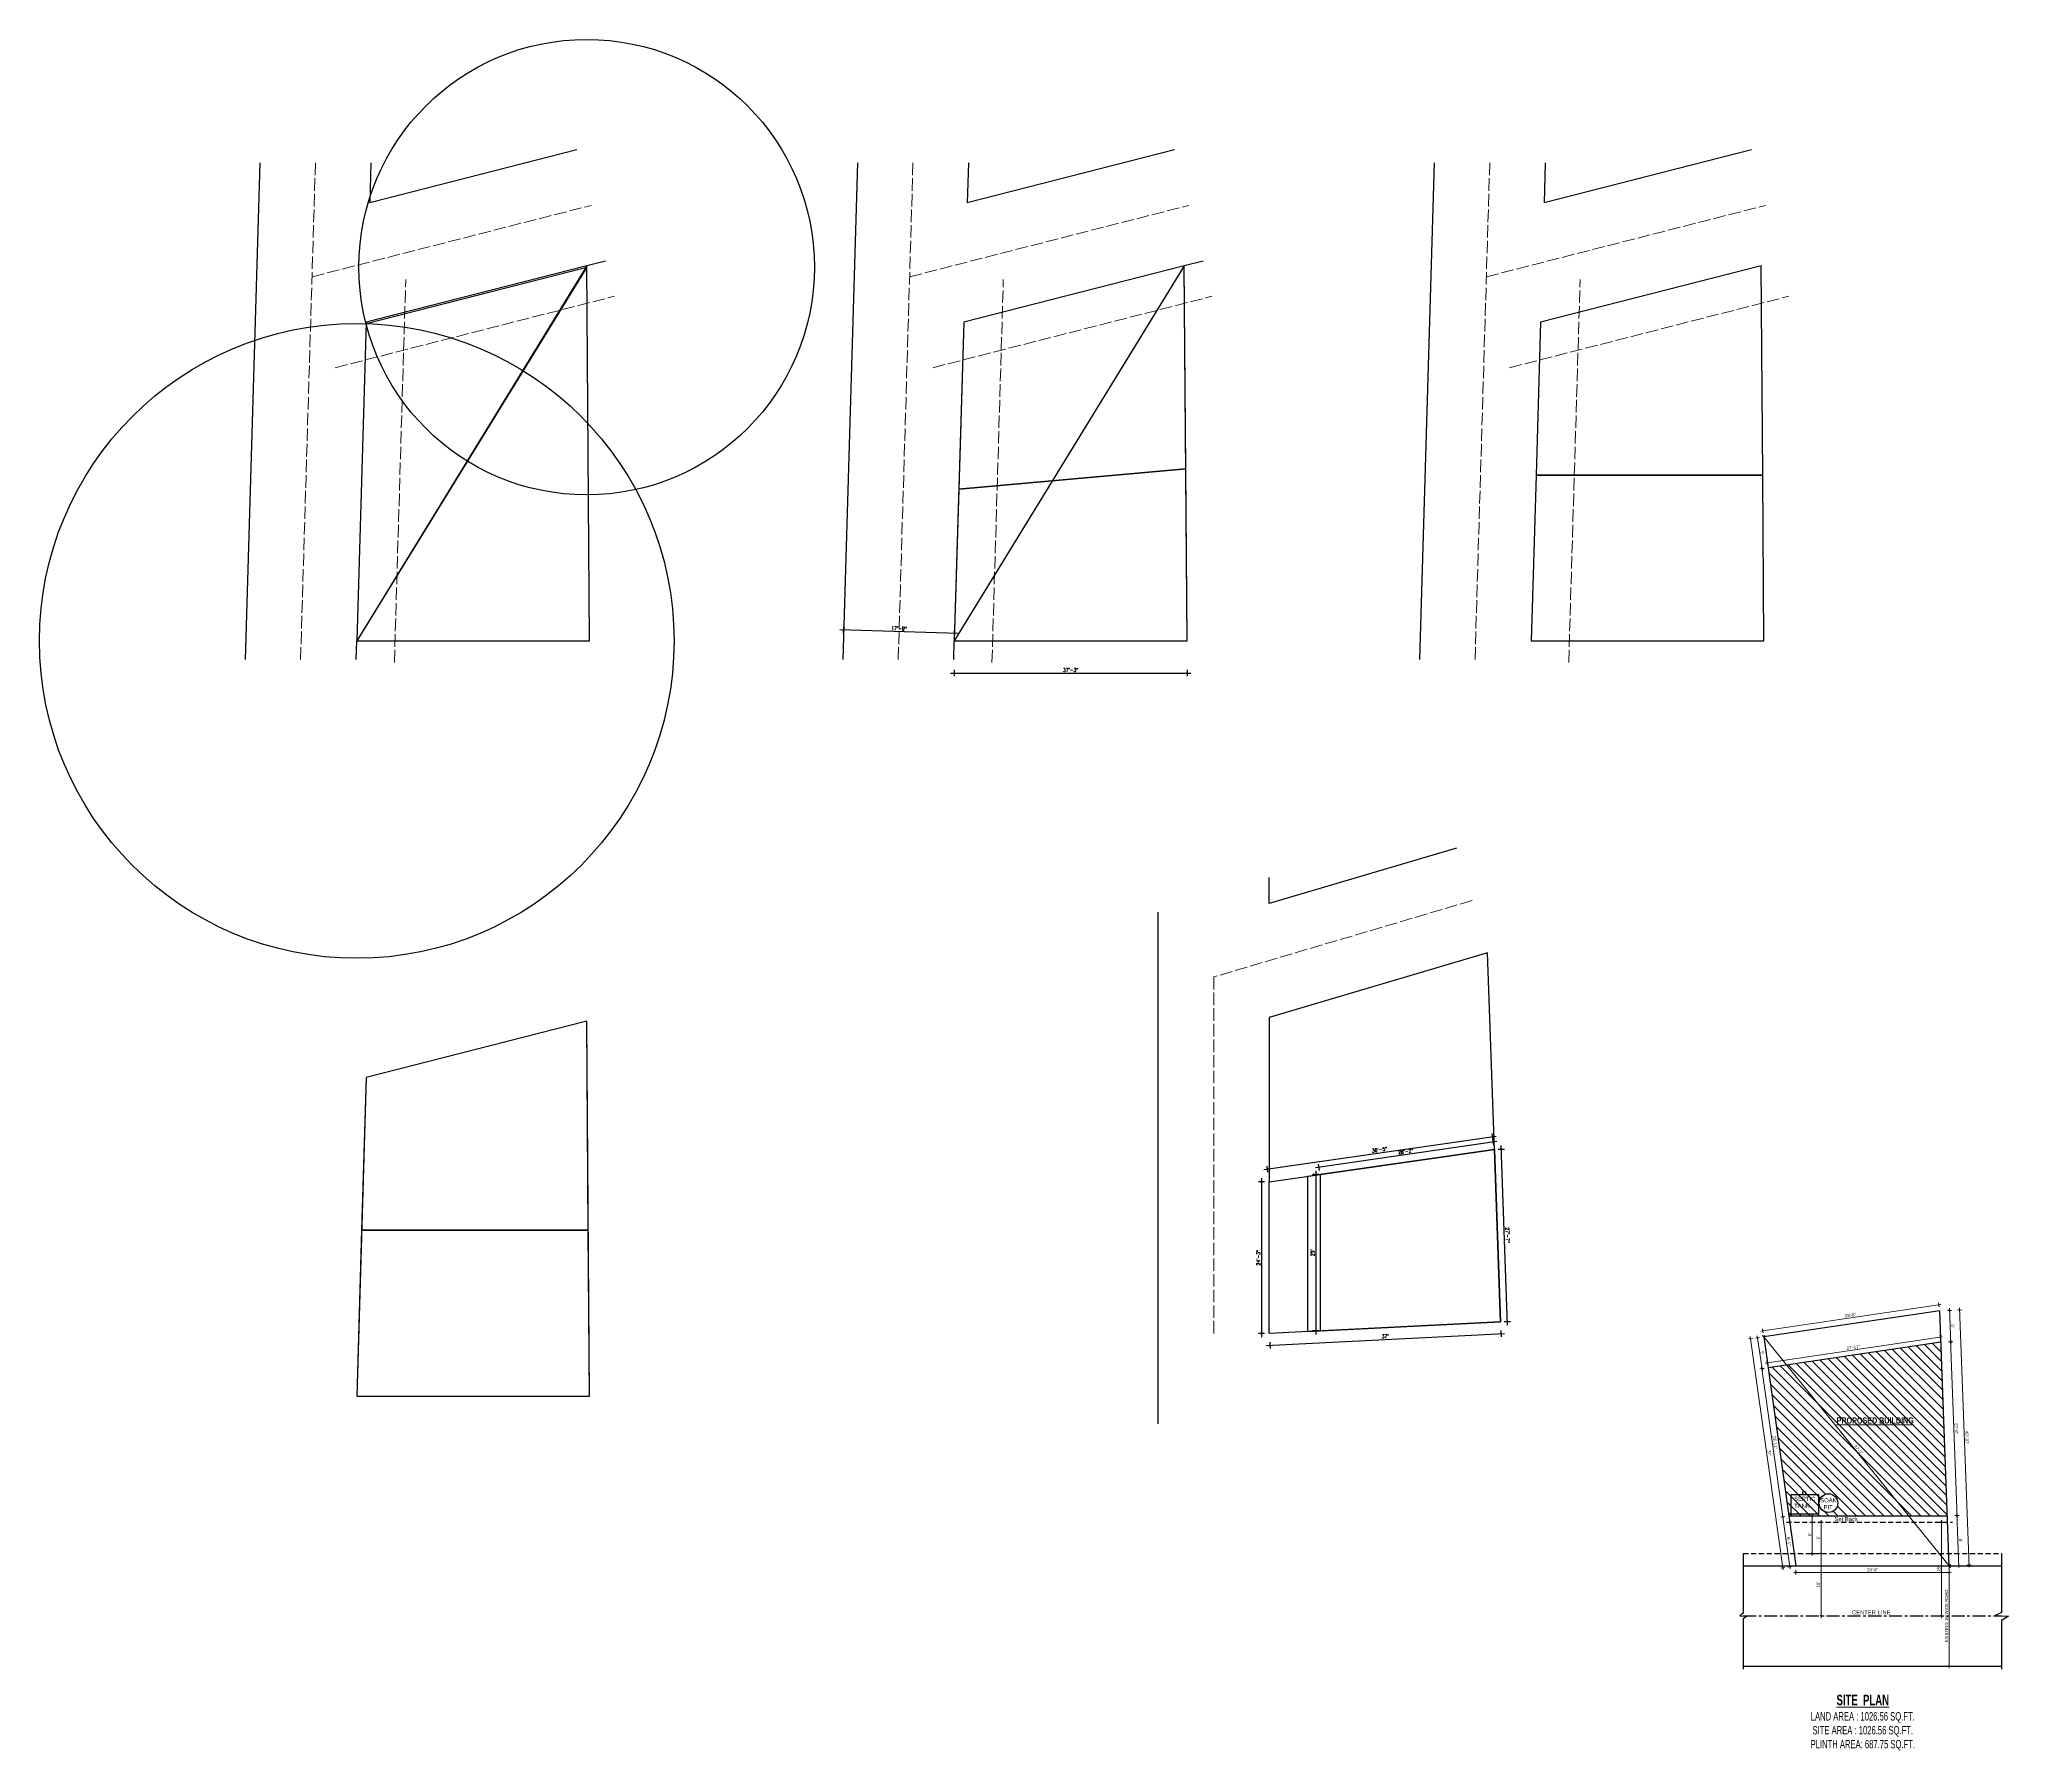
# Model space of a CAD drawing. Header units: inches. Extents: x -9985691 to 3643, y -3270716 to 4788.
# Drawn here: x -4979110 to -4975330, y -3267119 to -3263835 of the extents above; entities that cross this region are included whole.
import ezdxf

# ---------------------------------------------------------------- set-up
doc = ezdxf.new("R2010")
doc.units = ezdxf.units.IN
doc.header["$LTSCALE"] = 2
doc.header["$MEASUREMENT"] = 0
doc.header["$PDMODE"] = 34
for name, pattern in [('ACAD_ISO02W100', [15, 12, -3]), ('CENTER', [2, 1.25, -0.25, 0.25, -0.25]), ('HIDDEN', [0.375, 0.25, -0.125])]:
    doc.linetypes.add(name, pattern=pattern)
doc.layers.get('0').update_dxf_attribs({"linetype": 'CONTINUOUS'})
doc.layers.get('DEFPOINTS').update_dxf_attribs({"color": 141, "linetype": 'CONTINUOUS'})
doc.layers.add('A-Hatch', color=7, linetype='CONTINUOUS')
doc.layers.add('furniture', color=31, linetype='CONTINUOUS')
for name, color, linetype, lineweight in [('DIM 1-100', 4, 'CONTINUOUS', 13), ('HATCH', 60, 'ACAD_ISO02W100', 13), ('Text-100.w', 254, 'CONTINUOUS', 9), ('TEXTLAYER', 7, 'CONTINUOUS', 18), ('Toilet', 7, 'CONTINUOUS', 25), ('window', 4, 'CONTINUOUS', 13)]:
    doc.layers.add(name, color=color, linetype=linetype, lineweight=lineweight)
doc.styles.add('Arial', font='arial.ttf', dxfattribs={"width": 0.8, "height": 12})
doc.styles.add('ROMANS', font='Romans.shx', dxfattribs={"width": 0.8})
doc.styles.get("Standard").update_dxf_attribs({"font": 'ARIALN.TTF'})
doc.dimstyles.new('1 by 96', dxfattribs={"dimtxt": 6, "dimasz": 4, "dimexe": 4, "dimexo": 4, "dimgap": 2, "dimtad": 1, "dimdec": 0, "dimzin": 0, "dimdsep": 46, "dimlunit": 4, "dimtxsty": 'Standard', "dimblk": 'ARCHTICK', "dimcen": 0, "dimdle": 4, "dimadec": 0, "dimazin": 0, "dimtfac": 1, "dimtdec": 0, "dimtix": 1, "dimtofl": 0, "dimtmove": 1, "dimatfit": 3, "dimldrblk": 'ARCHTICK', "dimfxl": 4, "dimfxlon": 1, "dimtolj": 1, "dimtzin": 0, "dimlwd": -1, "dimlwe": -1, "dimarcsym": 0})
doc.dimstyles.new('8 SCALE', dxfattribs={"dimscale": 0, "dimtxt": 7, "dimasz": 6, "dimexe": 6, "dimexo": 2, "dimgap": 2, "dimtad": 1, "dimdec": 0, "dimzin": 0, "dimdsep": 46, "dimlunit": 4, "dimtxsty": 'ROMANS', "dimblk": 'DOTSMALL', "dimcen": 0, "dimdle": 7, "dimclrd": 8, "dimclre": 8, "dimclrt": 3, "dimadec": 0, "dimazin": 0, "dimtfac": 1, "dimtdec": 0, "dimtofl": 0, "dimtmove": 2, "dimatfit": 3, "dimfxl": 6, "dimfxlon": 1, "dimtolj": 1, "dimtzin": 0, "dimarcsym": 0})

# ---------------------------------------------------------------- blocks, each defined once
blk = doc.blocks.new('site')
at = {"ltscale": 0.5}
for p, q in [((-4984350.9, -3260666.1), (-4984710.3, -3260772.5)), ((-4984710.3, -3260772.5), (-4984710.3, -3260722.4)), ((-4984923.3, -3261771.1), (-4984923.3, -3260789))]:
    blk.add_line(p, q, dxfattribs=at)
at = {"layer": 'HATCH', "transparency": 33554661}
for p in [(-4984321.1, -3260766.8), (-4984816.8, -3261597.5)]:
    blk.add_line(p, (-4984816.8, -3260913.5), dxfattribs=at)
at = {"layer": 'window'}
for p, q in [((-4984291.3, -3260867.5), (-4984710.3, -3260991.5)), ((-4984266.8, -3261575), (-4984291.3, -3260867.5)), ((-4984710.3, -3261597.5), (-4984710.3, -3260991.5)), ((-4984710.3, -3261597.5), (-4984266.8, -3261575))]:
    blk.add_line(p, q, dxfattribs=at)
blk = doc.blocks.new('_DOTSMALL')
at = {"color": 0, "linetype": 'ByBlock', "const_width": 0.5}
blk.add_lwpolyline([(-0.0625, 0, 1), (0.0625, 0, 1)], format="xyb", close=True, dxfattribs=at)
blk = doc.blocks.new('*D614')
at = {"color": 8, "lineweight": -2, "ltscale": 0.5, "transparency": 16777216}
for p, q in [((-4976654.1, -3266013.3), (-4976666.1, -3266013.3)), ((-4976660.1, -3266006.3), (-4976660.1, -3266320.4)), ((-4976654.1, -3266313.4), (-4976666.1, -3266313.4))]:
    blk.add_line(p, q, dxfattribs=at)
at = {"layer": 'DEFPOINTS', "color": 0, "ltscale": 0.5, "transparency": 16777216}
for p in [(-4976651.9, -3266013.3), (-4976660.1, -3266313.4), (-4976651.9, -3266313.4)]:
    blk.add_point(p, dxfattribs=at)
at = {"color": 8, "lineweight": -2, "ltscale": 0.5, "transparency": 16777216, "xscale": 6, "yscale": 6, "zscale": 6}
for p, rotation in [((-4976660.1, -3266013.3), 90), ((-4976660.1, -3266313.4), 270)]:
    blk.add_blockref('_DOTSMALL', p, dxfattribs=dict(at, rotation=rotation))
at = {"color": 3, "ltscale": 0.5, "transparency": 16777216, "insert": (-4976666.3, -3266163.3), "char_height": 7, "attachment_point": 5, "rotation": 90, "style": 'ROMANS'}
blk.add_mtext("\\A1;25'", dxfattribs=at)
blk = doc.blocks.new('*D615')
at = {"color": 8, "lineweight": -2, "ltscale": 0.5, "transparency": 16777216}
for p, q in [((-4976312.4, -3265950.2), (-4976660.8, -3266000.3)), ((-4976318.4, -3265957.1), (-4976320.2, -3265945.2)), ((-4976653, -3266005.3), (-4976654.7, -3265993.4))]:
    blk.add_line(p, q, dxfattribs=at)
at = {"layer": 'DEFPOINTS', "color": 0, "ltscale": 0.5, "transparency": 16777216}
for p in [(-4976317.3, -3265965.2), (-4976653.9, -3265999.3), (-4976651.9, -3266013.3)]:
    blk.add_point(p, dxfattribs=at)
at = {"color": 8, "lineweight": -2, "ltscale": 0.5, "transparency": 16777216, "xscale": 6, "yscale": 6, "zscale": 6}
for p, rotation in [((-4976319.3, -3265951.2), 8.186252938484069), ((-4976653.9, -3265999.3), 188.1862529384841)]:
    blk.add_blockref('_DOTSMALL', p, dxfattribs=dict(at, rotation=rotation))
at = {"color": 3, "ltscale": 0.5, "transparency": 16777216, "insert": (-4976487.5, -3265969.1), "char_height": 7, "attachment_point": 5, "rotation": 8.1863, "style": 'ROMANS'}
blk.add_mtext('\\A1;28\'-2"', dxfattribs=at)
blk = doc.blocks.new('*D616')
at = {"color": 8, "lineweight": -2, "ltscale": 0.5, "transparency": 16777216}
for p, q in [((-4976758.3, -3266027.3), (-4976770.3, -3266027.3)), ((-4976764.3, -3266020.3), (-4976764.3, -3266325.3)), ((-4976758.3, -3266318.3), (-4976770.3, -3266318.3))]:
    blk.add_line(p, q, dxfattribs=at)
at = {"layer": 'DEFPOINTS', "color": 0, "ltscale": 0.5, "transparency": 16777216}
for p in [(-4976749.4, -3266027.3), (-4976764.3, -3266318.3), (-4976749.4, -3266318.3)]:
    blk.add_point(p, dxfattribs=at)
at = {"color": 8, "lineweight": -2, "ltscale": 0.5, "transparency": 16777216, "xscale": 6, "yscale": 6, "zscale": 6}
for p, rotation in [((-4976764.3, -3266027.3), 90), ((-4976764.3, -3266318.3), 270)]:
    blk.add_blockref('_DOTSMALL', p, dxfattribs=dict(at, rotation=rotation))
at = {"color": 3, "ltscale": 0.5, "transparency": 16777216, "insert": (-4976770.4, -3266172.8), "char_height": 7, "attachment_point": 5, "rotation": 90, "style": 'ROMANS'}
blk.add_mtext('\\A1;24\'-3"', dxfattribs=at)
blk = doc.blocks.new('*D617')
at = {"color": 8, "lineweight": -2, "ltscale": 0.5, "transparency": 16777216}
for p, q in [((-4976309.8, -3265964.9), (-4976297.8, -3265964.5)), ((-4976292.1, -3266302.4), (-4976304.1, -3265957.7)), ((-4976298.4, -3266295.6), (-4976286.4, -3266295.2))]:
    blk.add_line(p, q, dxfattribs=at)
at = {"layer": 'DEFPOINTS', "color": 0, "ltscale": 0.5, "transparency": 16777216}
for p in [(-4976317.3, -3265965.2), (-4976303.8, -3265964.7), (-4976305.8, -3266295.9)]:
    blk.add_point(p, dxfattribs=at)
at = {"color": 8, "lineweight": -2, "ltscale": 0.5, "transparency": 16777216, "xscale": 6, "yscale": 6, "zscale": 6}
for p, rotation in [((-4976303.8, -3265964.7), 91.98281161531402), ((-4976292.4, -3266295.4), 271.982811615314)]:
    blk.add_blockref('_DOTSMALL', p, dxfattribs=dict(at, rotation=rotation))
at = {"color": 3, "ltscale": 0.5, "transparency": 16777216, "insert": (-4976291.9, -3266129.8), "char_height": 7, "attachment_point": 5, "rotation": 271.9828, "style": 'ROMANS'}
blk.add_mtext('\\A1;27\'-7"', dxfattribs=at)
blk = doc.blocks.new('*D618')
at = {"color": 8, "lineweight": -2, "ltscale": 0.5, "transparency": 16777216}
for p, q in [((-4976305, -3266312.6), (-4976304.4, -3266324.6)), ((-4976755.2, -3266341.4), (-4976297.7, -3266318.3)), ((-4976748.5, -3266335.1), (-4976747.9, -3266347.1))]:
    blk.add_line(p, q, dxfattribs=at)
at = {"layer": 'DEFPOINTS', "color": 0, "ltscale": 0.5, "transparency": 16777216}
for p in [(-4976305.8, -3266295.9), (-4976749.4, -3266318.3), (-4976304.7, -3266318.6)]:
    blk.add_point(p, dxfattribs=at)
at = {"color": 8, "lineweight": -2, "ltscale": 0.5, "transparency": 16777216, "xscale": 6, "yscale": 6, "zscale": 6}
for p, rotation in [((-4976304.7, -3266318.6), 2.897018458875112), ((-4976748.2, -3266341.1), 182.8970184588751)]:
    blk.add_blockref('_DOTSMALL', p, dxfattribs=dict(at, rotation=rotation))
at = {"color": 3, "ltscale": 0.5, "transparency": 16777216, "insert": (-4976526.8, -3266323.7), "char_height": 7, "attachment_point": 5, "rotation": 2.897, "style": 'ROMANS'}
blk.add_mtext("\\A1;37'", dxfattribs=at)
blk = doc.blocks.new('*D619')
at = {"color": 8, "lineweight": -2, "ltscale": 0.5, "transparency": 16777216}
for p, q in [((-4976319.9, -3265946.7), (-4976321.7, -3265934.8)), ((-4976759.8, -3266003.9), (-4976313.9, -3265939.7)), ((-4976752, -3266008.8), (-4976753.7, -3265997))]:
    blk.add_line(p, q, dxfattribs=at)
at = {"layer": 'DEFPOINTS', "color": 0, "ltscale": 0.5, "transparency": 16777216}
for p in [(-4976320.8, -3265940.7), (-4976317.3, -3265965.2), (-4976749.4, -3266027.3)]:
    blk.add_point(p, dxfattribs=at)
at = {"color": 8, "lineweight": -2, "ltscale": 0.5, "transparency": 16777216, "xscale": 6, "yscale": 6, "zscale": 6}
for p, rotation in [((-4976320.8, -3265940.7), 8.18625293848243), ((-4976752.9, -3266002.9), 188.1862529384825)]:
    blk.add_blockref('_DOTSMALL', p, dxfattribs=dict(at, rotation=rotation))
at = {"color": 3, "ltscale": 0.5, "transparency": 16777216, "insert": (-4976537.7, -3265965.7), "char_height": 7, "attachment_point": 5, "rotation": 8.1863, "style": 'ROMANS'}
blk.add_mtext('\\A1;36\'-5"', dxfattribs=at)
blk = doc.blocks.new('*D621')
at = {"color": 8, "lineweight": -2, "ltscale": 0.5, "transparency": 16777216}
for p, q in [((-4977346.5, -3264975.2), (-4977573.4, -3264968.4)), ((-4977566.6, -3264974.6), (-4977566.2, -3264962.6)), ((-4977353.7, -3264981), (-4977353.3, -3264969))]:
    blk.add_line(p, q, dxfattribs=at)
at = {"layer": 'DEFPOINTS', "color": 0, "ltscale": 0.5, "transparency": 16777216}
for p in [(-4977566.8, -3264983.1), (-4977566.4, -3264968.6), (-4977353.9, -3264989.5)]:
    blk.add_point(p, dxfattribs=at)
at = {"color": 8, "lineweight": -2, "ltscale": 0.5, "transparency": 16777216, "xscale": 6, "yscale": 6, "zscale": 6}
for p, rotation in [((-4977566.4, -3264968.6), 178.2968649668191), ((-4977353.5, -3264975), 358.2968649668192)]:
    blk.add_blockref('_DOTSMALL', p, dxfattribs=dict(at, rotation=rotation))
at = {"color": 3, "ltscale": 0.5, "transparency": 16777216, "insert": (-4977459.8, -3264965.6), "char_height": 7, "attachment_point": 5, "rotation": 358.2969, "style": 'ROMANS'}
blk.add_mtext('\\A1;17\'-9"', dxfattribs=at)
blk = doc.blocks.new('*D622')
at = {"color": 8, "lineweight": -2, "ltscale": 0.5, "transparency": 16777216}
for p, q in [((-4977360.9, -3265051.3), (-4976899.9, -3265051.3)), ((-4977353.9, -3265045.3), (-4977353.9, -3265057.3)), ((-4976906.9, -3265045.3), (-4976906.9, -3265057.3))]:
    blk.add_line(p, q, dxfattribs=at)
at = {"layer": 'DEFPOINTS', "color": 0, "ltscale": 0.5, "transparency": 16777216}
for p in [(-4977353.9, -3264989.5), (-4976906.9, -3264989.5), (-4976906.9, -3265051.3)]:
    blk.add_point(p, dxfattribs=at)
at = {"color": 8, "lineweight": -2, "ltscale": 0.5, "transparency": 16777216, "xscale": 6, "yscale": 6, "zscale": 6, "rotation": 180}
blk.add_blockref('_DOTSMALL', (-4977353.9, -3265051.3), dxfattribs=at)
at = {"color": 8, "lineweight": -2, "ltscale": 0.5, "transparency": 16777216, "xscale": 6, "yscale": 6, "zscale": 6}
blk.add_blockref('_DOTSMALL', (-4976906.9, -3265051.3), dxfattribs=at)
at = {"color": 3, "ltscale": 0.5, "transparency": 16777216, "insert": (-4977130.4, -3265045.1), "char_height": 7, "attachment_point": 5, "style": 'ROMANS'}
blk.add_mtext('\\A1;37\'-3"', dxfattribs=at)
blk = doc.blocks.new('_ArchTick')
at = {"color": 0, "linetype": 'ByBlock', "const_width": 0.15}
blk.add_lwpolyline([(-0.5, -0.5), (0.5, 0.5)], dxfattribs=at)
blk = doc.blocks.new('*D1259')
at = {"layer": 'DEFPOINTS', "color": 0, "ltscale": 0.5, "transparency": 16777216}
for p in [(-4975680.9, -3266307), (-4975812.4, -3266326.4), (-4975672.1, -3266366.3)]:
    blk.add_point(p, dxfattribs=at)
at = {"layer": 'DIM 1-100', "color": 0, "ltscale": 0.5, "transparency": 16777216}
for p, q in [((-4975808.4, -3266325.8), (-4975816.3, -3266327)), ((-4975803, -3266389.7), (-4975813, -3266322.5)), ((-4975799.7, -3266385.2), (-4975807.6, -3266386.4))]:
    blk.add_line(p, q, dxfattribs=at)
at = {"layer": 'DIM 1-100', "color": 0, "ltscale": 0.5, "transparency": 16777216, "xscale": 4, "yscale": 4, "zscale": 4}
for p, rotation in [((-4975812.4, -3266326.4), 98.40388065627104), ((-4975803.6, -3266385.8), 278.403880656271)]:
    blk.add_blockref('_ArchTick', p, dxfattribs=dict(at, rotation=rotation))
at = {"layer": 'DIM 1-100', "color": 0, "ltscale": 0.5, "transparency": 16777216, "insert": (-4975803, -3266355.4), "char_height": 6, "attachment_point": 5, "rotation": 278.4039}
blk.add_mtext("\\A1;5'", dxfattribs=at)
blk = doc.blocks.new('*D1260')
at = {"layer": 'DEFPOINTS', "color": 0, "ltscale": 0.5, "transparency": 16777216}
for p in [(-4975696, -3266680.3), (-4975702, -3266740.3), (-4975690.3, -3266740.3)]:
    blk.add_point(p, dxfattribs=at)
at = {"layer": 'DIM 1-100', "color": 0, "ltscale": 0.5, "transparency": 16777216}
for p, q in [((-4975692, -3266680.3), (-4975686.3, -3266680.3)), ((-4975690.3, -3266676.3), (-4975690.3, -3266744.3)), ((-4975694.3, -3266740.3), (-4975686.3, -3266740.3))]:
    blk.add_line(p, q, dxfattribs=at)
at = {"layer": 'DIM 1-100', "color": 0, "ltscale": 0.5, "transparency": 16777216, "xscale": 4, "yscale": 4, "zscale": 4}
for p, rotation in [((-4975690.3, -3266680.3), 90), ((-4975690.3, -3266740.3), 270)]:
    blk.add_blockref('_ArchTick', p, dxfattribs=dict(at, rotation=rotation))
at = {"layer": 'DIM 1-100', "color": 0, "ltscale": 0.5, "transparency": 16777216, "insert": (-4975695.4, -3266710.3), "char_height": 6, "attachment_point": 5, "rotation": 90}
blk.add_mtext("\\A1;5'", dxfattribs=at)
blk = doc.blocks.new('*D1261')
at = {"layer": 'DEFPOINTS', "color": 0, "ltscale": 0.5, "transparency": 16777216}
for p in [(-4975444.5, -3266764.3), (-4975444.5, -3266956.3), (-4975444.5, -3266956.3)]:
    blk.add_point(p, dxfattribs=at)
at = {"layer": 'DIM 1-100', "color": 0, "ltscale": 0.5, "transparency": 16777216}
for p, q in [((-4975444.5, -3266764.3), (-4975448.5, -3266764.3)), ((-4975444.5, -3266760.3), (-4975444.5, -3266960.3)), ((-4975444.5, -3266956.3), (-4975448.5, -3266956.3))]:
    blk.add_line(p, q, dxfattribs=at)
at = {"layer": 'DIM 1-100', "color": 0, "ltscale": 0.5, "transparency": 16777216, "xscale": 4, "yscale": 4, "zscale": 4}
for p, rotation in [((-4975444.5, -3266764.3), 90), ((-4975444.5, -3266956.3), 270)]:
    blk.add_blockref('_ArchTick', p, dxfattribs=dict(at, rotation=rotation))
at = {"layer": 'DIM 1-100', "color": 0, "ltscale": 0.5, "transparency": 16777216, "insert": (-4975449.6, -3266860.3), "char_height": 6, "attachment_point": 5, "rotation": 90}
blk.add_mtext("\\A1;EXISTING 16' WIDE ROAD", dxfattribs=at)
blk = doc.blocks.new('*D1262')
at = {"layer": 'DEFPOINTS', "color": 0, "ltscale": 0.5, "transparency": 16777216}
for p in [(-4975800.4, -3266324.7), (-4975763.6, -3266767.8), (-4975738.5, -3266764.3)]:
    blk.add_point(p, dxfattribs=at)
at = {"layer": 'DIM 1-100', "color": 0, "ltscale": 0.5, "transparency": 16777216}
for p, q in [((-4975821.5, -3266327.6), (-4975829.5, -3266328.7)), ((-4975826.1, -3266324.2), (-4975763, -3266771.8)), ((-4975759.6, -3266767.3), (-4975767.5, -3266768.4))]:
    blk.add_line(p, q, dxfattribs=at)
at = {"layer": 'DIM 1-100', "color": 0, "ltscale": 0.5, "transparency": 16777216, "xscale": 4, "yscale": 4, "zscale": 4}
for p, rotation in [((-4975825.5, -3266328.2), 98.01894551891075), ((-4975763.6, -3266767.8), 278.0189455189108)]:
    blk.add_blockref('_ArchTick', p, dxfattribs=dict(at, rotation=rotation))
at = {"layer": 'DIM 1-100', "color": 0, "ltscale": 0.5, "transparency": 16777216, "insert": (-4975789.5, -3266547.3), "char_height": 6, "attachment_point": 5, "rotation": 278.0189}
blk.add_mtext("\\A1;37'", dxfattribs=at)
blk = doc.blocks.new('*D1263')
at = {"layer": 'DEFPOINTS', "color": 0, "ltscale": 0.5, "transparency": 16777216}
for p in [(-4975462.6, -3266274.7), (-4975802.1, -3266313.3), (-4975800.4, -3266324.7)]:
    blk.add_point(p, dxfattribs=at)
at = {"layer": 'DIM 1-100', "color": 0, "ltscale": 0.5, "transparency": 16777216}
for p, q in [((-4975460.3, -3266262.8), (-4975806.1, -3266313.9)), ((-4975463.7, -3266267.3), (-4975464.8, -3266259.4)), ((-4975801.5, -3266317.2), (-4975802.7, -3266309.3))]:
    blk.add_line(p, q, dxfattribs=at)
at = {"layer": 'DIM 1-100', "color": 0, "ltscale": 0.5, "transparency": 16777216, "xscale": 4, "yscale": 4, "zscale": 4}
for p, rotation in [((-4975464.3, -3266263.4), 8.403880655819602), ((-4975802.1, -3266313.3), 188.4038806558196)]:
    blk.add_blockref('_ArchTick', p, dxfattribs=dict(at, rotation=rotation))
at = {"layer": 'DIM 1-100', "color": 0, "ltscale": 0.5, "transparency": 16777216, "insert": (-4975633.9, -3266283.3), "char_height": 6, "attachment_point": 5, "rotation": 8.4039}
blk.add_mtext('\\A1;28\'-6"', dxfattribs=at)
blk = doc.blocks.new('*D1264')
at = {"layer": 'DEFPOINTS', "color": 0, "ltscale": 0.5, "transparency": 16777216}
for p in [(-4975738.5, -3266764.3), (-4975444.5, -3266764.3), (-4975444.5, -3266776.7)]:
    blk.add_point(p, dxfattribs=at)
at = {"layer": 'DIM 1-100', "color": 0, "ltscale": 0.5, "transparency": 16777216}
for p, q in [((-4975742.5, -3266776.7), (-4975440.5, -3266776.7)), ((-4975738.5, -3266772.7), (-4975738.5, -3266780.7)), ((-4975444.5, -3266772.7), (-4975444.5, -3266780.7))]:
    blk.add_line(p, q, dxfattribs=at)
at = {"layer": 'DIM 1-100', "color": 0, "ltscale": 0.5, "transparency": 16777216, "xscale": 4, "yscale": 4, "zscale": 4, "rotation": 180}
blk.add_blockref('_ArchTick', (-4975738.5, -3266776.7), dxfattribs=at)
at = {"layer": 'DIM 1-100', "color": 0, "ltscale": 0.5, "transparency": 16777216, "xscale": 4, "yscale": 4, "zscale": 4}
blk.add_blockref('_ArchTick', (-4975444.5, -3266776.7), dxfattribs=at)
at = {"layer": 'DIM 1-100', "color": 0, "ltscale": 0.5, "transparency": 16777216, "insert": (-4975591.5, -3266771.6), "char_height": 6, "attachment_point": 5}
blk.add_mtext('\\A1;24\'-6"', dxfattribs=at)
blk = doc.blocks.new('*D1265')
at = {"layer": 'DEFPOINTS', "color": 0, "ltscale": 0.5, "transparency": 16777216}
for p in [(-4975462.6, -3266274.7), (-4975424.3, -3266273.3), (-4975444.5, -3266764.3)]:
    blk.add_point(p, dxfattribs=at)
at = {"layer": 'DIM 1-100', "color": 0, "ltscale": 0.5, "transparency": 16777216}
for p, q in [((-4975428.3, -3266273.5), (-4975420.3, -3266273.2)), ((-4975406, -3266766.9), (-4975424.4, -3266269.3)), ((-4975410.2, -3266763), (-4975402.2, -3266762.7))]:
    blk.add_line(p, q, dxfattribs=at)
at = {"layer": 'DIM 1-100', "color": 0, "ltscale": 0.5, "transparency": 16777216, "xscale": 4, "yscale": 4, "zscale": 4}
for p, rotation in [((-4975424.3, -3266273.3), 92.11435361988238), ((-4975406.2, -3266762.9), 272.1143536198824)]:
    blk.add_blockref('_ArchTick', p, dxfattribs=dict(at, rotation=rotation))
at = {"layer": 'DIM 1-100', "color": 0, "ltscale": 0.5, "transparency": 16777216, "insert": (-4975410.2, -3266517.9), "char_height": 6, "attachment_point": 5, "rotation": 272.1144}
blk.add_mtext('\\A1;40\'-10"', dxfattribs=at)
blk = doc.blocks.new('*D1266')
at = {"layer": 'DEFPOINTS', "color": 0, "ltscale": 0.5, "transparency": 16777216}
for p in [(-4975460.3, -3266335.1), (-4975441.6, -3266334.4), (-4975448, -3266668.3)]:
    blk.add_point(p, dxfattribs=at)
at = {"layer": 'DIM 1-100', "color": 0, "ltscale": 0.5, "transparency": 16777216}
for p, q in [((-4975445.6, -3266334.5), (-4975437.6, -3266334.2)), ((-4975429.2, -3266671.6), (-4975441.8, -3266330.4)), ((-4975433.3, -3266667.8), (-4975425.3, -3266667.5))]:
    blk.add_line(p, q, dxfattribs=at)
at = {"layer": 'DIM 1-100', "color": 0, "ltscale": 0.5, "transparency": 16777216, "xscale": 4, "yscale": 4, "zscale": 4}
for p, rotation in [((-4975441.6, -3266334.4), 92.11435361988767), ((-4975429.3, -3266667.6), 272.1143536198877)]:
    blk.add_blockref('_ArchTick', p, dxfattribs=dict(at, rotation=rotation))
at = {"layer": 'DIM 1-100', "color": 0, "ltscale": 0.5, "transparency": 16777216, "insert": (-4975430.4, -3266500.8), "char_height": 6, "attachment_point": 5, "rotation": 272.1144}
blk.add_mtext('\\A1;27\'-9"', dxfattribs=at)
blk = doc.blocks.new('*D1267')
at = {"layer": 'DEFPOINTS', "color": 0, "ltscale": 0.5, "transparency": 16777216}
for p in [(-4975792.1, -3266384.1), (-4975763.7, -3266669.9), (-4975752, -3266668.3)]:
    blk.add_point(p, dxfattribs=at)
at = {"layer": 'DIM 1-100', "color": 0, "ltscale": 0.5, "transparency": 16777216}
for p, q in [((-4975799.7, -3266385.1), (-4975807.7, -3266386.3)), ((-4975804.3, -3266381.7), (-4975763.1, -3266673.9)), ((-4975759.7, -3266669.4), (-4975767.6, -3266670.5))]:
    blk.add_line(p, q, dxfattribs=at)
at = {"layer": 'DIM 1-100', "color": 0, "ltscale": 0.5, "transparency": 16777216, "xscale": 4, "yscale": 4, "zscale": 4}
for p, rotation in [((-4975803.7, -3266385.7), 98.01894551889016), ((-4975763.7, -3266669.9), 278.0189455188902)]:
    blk.add_blockref('_ArchTick', p, dxfattribs=dict(at, rotation=rotation))
at = {"layer": 'DIM 1-100', "color": 0, "ltscale": 0.5, "transparency": 16777216, "insert": (-4975778.7, -3266527.1), "char_height": 6, "attachment_point": 5, "rotation": 278.0189}
blk.add_mtext('\\A1;23\'-11"', dxfattribs=at)
blk = doc.blocks.new('*D1268')
at = {"layer": 'DEFPOINTS', "color": 0, "ltscale": 0.5, "transparency": 16777216}
for p in [(-4975752, -3266668.3), (-4975750.1, -3266765.9), (-4975738.5, -3266764.3)]:
    blk.add_point(p, dxfattribs=at)
at = {"layer": 'DIM 1-100', "color": 0, "ltscale": 0.5, "transparency": 16777216}
for p, q in [((-4975759.7, -3266669.4), (-4975767.6, -3266670.5)), ((-4975764.2, -3266666), (-4975749.6, -3266769.9)), ((-4975746.2, -3266765.4), (-4975754.1, -3266766.5))]:
    blk.add_line(p, q, dxfattribs=at)
at = {"layer": 'DIM 1-100', "color": 0, "ltscale": 0.5, "transparency": 16777216, "xscale": 4, "yscale": 4, "zscale": 4}
for p, rotation in [((-4975763.7, -3266669.9), 98.01894551879528), ((-4975750.1, -3266765.9), 278.0189455187953)]:
    blk.add_blockref('_ArchTick', p, dxfattribs=dict(at, rotation=rotation))
at = {"layer": 'DIM 1-100', "color": 0, "ltscale": 0.5, "transparency": 16777216, "insert": (-4975751.9, -3266717.2), "char_height": 6, "attachment_point": 5, "rotation": 278.0189}
blk.add_mtext('\\A1;8\'-1"', dxfattribs=at)
blk = doc.blocks.new('*D1269')
at = {"layer": 'DEFPOINTS', "color": 0, "ltscale": 0.5, "transparency": 16777216}
for p in [(-4975448, -3266668.3), (-4975444.5, -3266764.3), (-4975425.8, -3266763.6)]:
    blk.add_point(p, dxfattribs=at)
at = {"layer": 'DIM 1-100', "color": 0, "ltscale": 0.5, "transparency": 16777216}
for p, q in [((-4975433.3, -3266667.8), (-4975425.3, -3266667.5)), ((-4975429.5, -3266663.6), (-4975425.6, -3266767.6)), ((-4975429.8, -3266763.8), (-4975421.8, -3266763.5))]:
    blk.add_line(p, q, dxfattribs=at)
at = {"layer": 'DIM 1-100', "color": 0, "ltscale": 0.5, "transparency": 16777216, "xscale": 4, "yscale": 4, "zscale": 4}
for p, rotation in [((-4975429.3, -3266667.6), 92.11435362001062), ((-4975425.8, -3266763.6), 272.1143536200106)]:
    blk.add_blockref('_ArchTick', p, dxfattribs=dict(at, rotation=rotation))
at = {"layer": 'DIM 1-100', "color": 0, "ltscale": 0.5, "transparency": 16777216, "insert": (-4975422.5, -3266715.4), "char_height": 6, "attachment_point": 5, "rotation": 272.1144}
blk.add_mtext("\\A1;8'", dxfattribs=at)
blk = doc.blocks.new('*D1270')
at = {"layer": 'DEFPOINTS', "color": 0, "ltscale": 0.5, "transparency": 16777216}
for p in [(-4975462.6, -3266274.7), (-4975443.8, -3266274), (-4975460.3, -3266335.1)]:
    blk.add_point(p, dxfattribs=at)
at = {"layer": 'DIM 1-100', "color": 0, "ltscale": 0.5, "transparency": 16777216}
for p, q in [((-4975447.8, -3266274.2), (-4975439.8, -3266273.9)), ((-4975441.5, -3266338.4), (-4975444, -3266270)), ((-4975445.6, -3266334.5), (-4975437.6, -3266334.2))]:
    blk.add_line(p, q, dxfattribs=at)
at = {"layer": 'DIM 1-100', "color": 0, "ltscale": 0.5, "transparency": 16777216, "xscale": 4, "yscale": 4, "zscale": 4}
for p, rotation in [((-4975443.8, -3266274), 92.11435362001062), ((-4975441.6, -3266334.4), 272.1143536200106)]:
    blk.add_blockref('_ArchTick', p, dxfattribs=dict(at, rotation=rotation))
at = {"layer": 'DIM 1-100', "color": 0, "ltscale": 0.5, "transparency": 16777216, "insert": (-4975437.7, -3266304), "char_height": 6, "attachment_point": 5, "rotation": 272.1144}
blk.add_mtext("\\A1;5'", dxfattribs=at)
blk = doc.blocks.new('*D1271')
at = {"layer": 'DEFPOINTS', "color": 0, "ltscale": 0.5, "transparency": 16777216}
for p in [(-4975460.3, -3266335.1), (-4975793.5, -3266374.5), (-4975792.1, -3266384.1)]:
    blk.add_point(p, dxfattribs=at)
at = {"layer": 'DIM 1-100', "color": 0, "ltscale": 0.5, "transparency": 16777216}
for p, q in [((-4975457.8, -3266324.9), (-4975797.4, -3266375.1)), ((-4975461.2, -3266329.4), (-4975462.4, -3266321.5)), ((-4975792.9, -3266378.4), (-4975794.1, -3266370.5))]:
    blk.add_line(p, q, dxfattribs=at)
at = {"layer": 'DIM 1-100', "color": 0, "ltscale": 0.5, "transparency": 16777216, "xscale": 4, "yscale": 4, "zscale": 4}
for p, rotation in [((-4975461.8, -3266325.5), 8.403880655919362), ((-4975793.5, -3266374.5), 188.4038806559193)]:
    blk.add_blockref('_ArchTick', p, dxfattribs=dict(at, rotation=rotation))
at = {"layer": 'DIM 1-100', "color": 0, "ltscale": 0.5, "transparency": 16777216, "insert": (-4975628.4, -3266345), "char_height": 6, "attachment_point": 5, "rotation": 8.4039}
blk.add_mtext('\\A1;27\'-11"', dxfattribs=at)
blk = doc.blocks.new('*D1275')
at = {"layer": 'DEFPOINTS', "color": 0, "ltscale": 0.5, "transparency": 16777216}
for p in [(-4975800.4, -3266324.7), (-4975800.4, -3266324.7), (-4975444.5, -3266764.3)]:
    blk.add_point(p, dxfattribs=at)
at = {"layer": 'DIM 1-100', "color": 0, "ltscale": 0.5, "transparency": 16777216}
for p, q in [((-4975442, -3266767.4), (-4975803, -3266321.5)), ((-4975800.4, -3266324.7), (-4975797.3, -3266322.1)), ((-4975444.5, -3266764.3), (-4975441.4, -3266761.8))]:
    blk.add_line(p, q, dxfattribs=at)
at = {"layer": 'DIM 1-100', "color": 0, "ltscale": 0.5, "transparency": 16777216, "xscale": 4, "yscale": 4, "zscale": 4}
for p, rotation in [((-4975800.4, -3266324.7), 128.9929455860294), ((-4975444.5, -3266764.3), 308.9929455860294)]:
    blk.add_blockref('_ArchTick', p, dxfattribs=dict(at, rotation=rotation))
at = {"layer": 'DIM 1-100', "color": 0, "ltscale": 0.5, "transparency": 16777216, "insert": (-4975618.6, -3266541.3), "char_height": 6, "attachment_point": 5, "rotation": 308.9929}
blk.add_mtext('\\A1;47\'-2"', dxfattribs=at)
blk = doc.blocks.new('*D1272')
at = {"layer": 'DEFPOINTS', "color": 0, "ltscale": 0.5, "transparency": 16777216}
for p in [(-4975591.6, -3266680.3), (-4975459.2, -3266680.3), (-4975591.6, -3266860.3)]:
    blk.add_point(p, dxfattribs=at)
at = {"layer": 'DIM 1-100', "color": 0, "ltscale": 0.5, "transparency": 16777216}
for p, q in [((-4975463.2, -3266680.3), (-4975455.2, -3266680.3)), ((-4975459.2, -3266864.3), (-4975459.2, -3266676.3)), ((-4975463.2, -3266860.3), (-4975455.2, -3266860.3))]:
    blk.add_line(p, q, dxfattribs=at)
at = {"layer": 'DIM 1-100', "color": 0, "ltscale": 0.5, "transparency": 16777216, "xscale": 4, "yscale": 4, "zscale": 4}
for p, rotation in [((-4975459.2, -3266680.3), 90), ((-4975459.2, -3266860.3), 270)]:
    blk.add_blockref('_ArchTick', p, dxfattribs=dict(at, rotation=rotation))
at = {"layer": 'DIM 1-100', "color": 0, "ltscale": 0.5, "transparency": 16777216, "insert": (-4975464.3, -3266770.3), "char_height": 6, "attachment_point": 5, "rotation": 90}
blk.add_mtext("\\A1;15'", dxfattribs=at)
blk = doc.blocks.new('*D1273')
at = {"layer": 'DEFPOINTS', "color": 0, "ltscale": 0.5, "transparency": 16777216}
for p in [(-4975702, -3266740.3), (-4975696, -3266860.3), (-4975690.3, -3266860.3)]:
    blk.add_point(p, dxfattribs=at)
at = {"layer": 'DIM 1-100', "color": 0, "ltscale": 0.5, "transparency": 16777216}
for p, q in [((-4975694.3, -3266740.3), (-4975686.3, -3266740.3)), ((-4975690.3, -3266736.3), (-4975690.3, -3266864.3)), ((-4975692, -3266860.3), (-4975686.3, -3266860.3))]:
    blk.add_line(p, q, dxfattribs=at)
at = {"layer": 'DIM 1-100', "color": 0, "ltscale": 0.5, "transparency": 16777216, "xscale": 4, "yscale": 4, "zscale": 4}
for p, rotation in [((-4975690.3, -3266740.3), 90), ((-4975690.3, -3266860.3), 270)]:
    blk.add_blockref('_ArchTick', p, dxfattribs=dict(at, rotation=rotation))
at = {"layer": 'DIM 1-100', "color": 0, "ltscale": 0.5, "transparency": 16777216, "insert": (-4975695.4, -3266800.3), "char_height": 6, "attachment_point": 5, "rotation": 90}
blk.add_mtext("\\A1;10'", dxfattribs=at)
blk = doc.blocks.new('*D1274')
at = {"layer": 'DEFPOINTS', "color": 0, "ltscale": 0.5, "transparency": 16777216}
for p in [(-4975741.9, -3266668.3), (-4975707.1, -3266668.3), (-4975741.9, -3266740.3)]:
    blk.add_point(p, dxfattribs=at)
at = {"layer": 'DIM 1-100', "color": 0, "ltscale": 0.5, "transparency": 16777216}
for p, q in [((-4975711.1, -3266668.3), (-4975703.1, -3266668.3)), ((-4975707.1, -3266744.3), (-4975707.1, -3266664.3)), ((-4975711.1, -3266740.3), (-4975703.1, -3266740.3))]:
    blk.add_line(p, q, dxfattribs=at)
at = {"layer": 'DIM 1-100', "color": 0, "ltscale": 0.5, "transparency": 16777216, "xscale": 4, "yscale": 4, "zscale": 4}
for p, rotation in [((-4975707.1, -3266668.3), 90), ((-4975707.1, -3266740.3), 270)]:
    blk.add_blockref('_ArchTick', p, dxfattribs=dict(at, rotation=rotation))
at = {"layer": 'DIM 1-100', "color": 0, "ltscale": 0.5, "transparency": 16777216, "insert": (-4975712.1, -3266704.3), "char_height": 6, "attachment_point": 5, "rotation": 90}
blk.add_mtext("\\A1;6'", dxfattribs=at)

msp = doc.modelspace()

# ---------------------------------------------------------------- hatches: boundary and pattern name
at = {"layer": 'A-Hatch'}
h = msp.add_hatch(dxfattribs=at)
h.set_pattern_fill('ANSI31', color=256, scale=100, angle=-90)
h.set_pattern_definition([(315, (34720.86, -4145.239), (8.838834765, 8.838834765), [])])
h.paths.add_polyline_path([(-4975460.3, -3266335.1), (-4975792.1, -3266384.1), (-4975752, -3266668.3), (-4975448, -3266668.3)])
h.paths.add_polyline_path([(-4975658.1, -3266643.7, -1), (-4975693.9, -3266643.7, -1)], flags=16)
h.paths.add_polyline_path([(-4975629.8, -3266537.4), (-4975616.9, -3266553.3), (-4975607.2, -3266545.5), (-4975620.1, -3266529.5)], flags=24)
h.paths.add_polyline_path([(-4975694.2, -3266660.1), (-4975659.2, -3266660.1), (-4975659.2, -3266630.3), (-4975694.2, -3266630.3)], flags=24)
h.paths.add_polyline_path([(-4975744.3, -3266657.4), (-4975700, -3266657.4), (-4975700, -3266627.6), (-4975744.3, -3266627.6)], flags=24)
h.paths.add_polyline_path([(-4975648.7, -3266497.8), (-4975524.2, -3266497.8), (-4975524.2, -3266472.7), (-4975648.7, -3266472.7)], flags=24)

# ---------------------------------------------------------------- linework, layer by layer
at = {"ltscale": 0.5}
for p, q in [((-4978078.2, -3264047.1), (-4978476, -3264148.8)), ((-4976931.1, -3264047.1), (-4977328.9, -3264148.8)), ((-4975824.1, -3264047.1), (-4976221.9, -3264148.8)), ((-4978686.8, -3264072.6), (-4978715.1, -3265025.5)), ((-4978473.7, -3264072.6), (-4978476, -3264148.8)), ((-4977539.8, -3264072.6), (-4977568.1, -3265025.5)), ((-4977326.7, -3264072.6), (-4977328.9, -3264148.8)), ((-4976432.7, -3264072.6), (-4976461, -3265025.5)), ((-4976219.6, -3264072.6), (-4976221.9, -3264148.8)), ((-4978059.5, -3264269.9), (-4978500.9, -3264989.5)), ((-4978059.5, -3264272.5), (-4978500.9, -3264989.5)), ((-4978482.8, -3264380.7), (-4978059.5, -3264272.5)), ((-4978023.6, -3264260.7), (-4978059.5, -3264269.9)), ((-4976912.5, -3264269.9), (-4977353.9, -3264989.5)), ((-4976876.5, -3264260.7), (-4976912.5, -3264269.9)), ((-4978502, -3265025.5), (-4978500.9, -3264989.5)), ((-4977355, -3265025.5), (-4977353.9, -3264989.5)), ((-4976651.9, -3266013.3), (-4976651.9, -3266313.4)), ((-4976675.9, -3266016.8), (-4976675.9, -3266314.6)), ((-4975462.6, -3266274.7), (-4975800.4, -3266324.7)), ((-4975444.5, -3266764.3), (-4975462.6, -3266274.7)), ((-4975800.4, -3266324.7), (-4975738.5, -3266764.3)), ((-4975460.3, -3266335.1), (-4975792.1, -3266384.1)), ((-4975752, -3266668.3), (-4975448, -3266668.3)), ((-4975839.6, -3266764.3), (-4975343.7, -3266764.3)), ((-4975738.5, -3266764.3), (-4975444.5, -3266764.3)), ((-4975839.6, -3266956.3), (-4975343.7, -3266956.3))]:
    msp.add_line(p, q, dxfattribs=at)
for points in [[(-4978053.9, -3264989.5), (-4978059.5, -3264269.9), (-4978482.8, -3264378.1), (-4978500.9, -3264989.5)], [(-4976906.9, -3264989.5), (-4976912.5, -3264269.9), (-4977335.7, -3264378.1), (-4977353.9, -3264989.5)], [(-4976912.5, -3264269.9), (-4977335.7, -3264378.1), (-4977345.3, -3264698.7), (-4976909.5, -3264659.3)], [(-4975805.4, -3264269.9), (-4976228.7, -3264378.1), (-4976237.4, -3264671.3), (-4975802.3, -3264671.3)], [(-4976909.5, -3264659.3), (-4977345.3, -3264698.7), (-4977353.9, -3264989.5), (-4976906.9, -3264989.5)], [(-4975802.3, -3264671.3), (-4976237.4, -3264671.3), (-4976246.9, -3264989.5), (-4975799.9, -3264989.5)], [(-4976330.3, -3265588.3), (-4976749.4, -3265712.3), (-4976749.4, -3266027.3), (-4976317.3, -3265965.2)], [(-4978053.9, -3266438.5), (-4978059.5, -3265719), (-4978482.8, -3265827.2), (-4978500.9, -3266438.5)], [(-4978059.5, -3265719), (-4978482.8, -3265827.2), (-4978491.5, -3266120.4), (-4978056.4, -3266120.4)], [(-4976317.3, -3265965.2), (-4976675.9, -3266016.8), (-4976675.9, -3266314.6), (-4976305.8, -3266295.9)], [(-4976317.3, -3265965.2), (-4976651.9, -3266013.3), (-4976651.9, -3266313.4), (-4976305.8, -3266295.9)], [(-4978056.4, -3266120.4), (-4978491.5, -3266120.4), (-4978500.9, -3266438.5), (-4978053.9, -3266438.5)]]:
    msp.add_lwpolyline(points, close=True, dxfattribs=at)
msp.add_lwpolyline([(-4976749.4, -3266027.3), (-4976317.3, -3265965.2), (-4976305.8, -3266295.9), (-4976749.4, -3266318.3), (-4976749.4, -3266027.3)], dxfattribs=at)
at = {"linetype": 'Continuous', "ltscale": 0.5}
for points in [[(-4975839.6, -3266740.3), (-4975839.6, -3266854.9), (-4975846.4, -3266860.2), (-4975833, -3266860.4), (-4975839.6, -3266865.9), (-4975839.6, -3266962.3)], [(-4975343.7, -3266740.3), (-4975343.7, -3266853.4), (-4975357, -3266860.2), (-4975330.3, -3266860.4), (-4975343.7, -3266868.7), (-4975343.7, -3266962.3)]]:
    msp.add_lwpolyline(points, dxfattribs=at)
at = {"ltscale": 0.5}
for centre, radius in [((-4978059.5, -3264272.5), 437), ((-4978500.9, -3264989.5), 609)]:
    msp.add_circle(centre, radius, dxfattribs=at)
at = {"layer": 'furniture', "ltscale": 7}
for p, q in [((-4975725.5, -3266628.1), (-4975725.5, -3266621.3)), ((-4975719.5, -3266628.1), (-4975719.5, -3266621.3))]:
    msp.add_line(p, q, dxfattribs=at)
msp.add_lwpolyline([(-4975694.7, -3266664.1), (-4975694.7, -3266628.1), (-4975748.3, -3266628.1), (-4975748.3, -3266664.1)], close=True, dxfattribs=at)
msp.add_circle((-4975676, -3266643.7), 17.9, dxfattribs=at)
at = {"layer": 'HATCH', "transparency": 33554661}
for p, q in [((-4978608.6, -3265025.5), (-4978580.2, -3264072.6)), ((-4977461.5, -3265025.5), (-4977433.2, -3264072.6)), ((-4976354.5, -3265025.5), (-4976326.2, -3264072.6)), ((-4978586.7, -3264290.9), (-4978050.9, -3264153.9)), ((-4977439.7, -3264290.9), (-4976903.8, -3264153.9)), ((-4976332.7, -3264290.9), (-4975796.8, -3264153.9)), ((-4978428.6, -3265030.8), (-4978406.8, -3264296.3)), ((-4977281.6, -3265030.8), (-4977259.8, -3264296.3)), ((-4976174.6, -3265030.8), (-4976152.7, -3264296.3)), ((-4978542.1, -3264465.3), (-4978006.3, -3264328.3)), ((-4977395.1, -3264465.3), (-4976859.3, -3264328.3)), ((-4976288.1, -3264465.3), (-4975752.2, -3264328.3))]:
    msp.add_line(p, q, dxfattribs=at)
at = {"layer": 'Toilet', "linetype": 'HIDDEN', "ltscale": 20}
for p, q in [((-4975756.8, -3266680.3), (-4975438, -3266680.3)), ((-4975839.6, -3266740.3), (-4975343.7, -3266740.3))]:
    msp.add_line(p, q, dxfattribs=at)
at = {"layer": 'Toilet', "linetype": 'CENTER', "ltscale": 10}
msp.add_line((-4975839.6, -3266860.3), (-4975343.7, -3266860.3), dxfattribs=at)

# ---------------------------------------------------------------- block references
msp.add_blockref('site', (7960.9, -4720.8))

# ---------------------------------------------------------------- texts
at = {"layer": 'Text-100.w', "width": 569.102, "attachment_point": 2, "style": 'Arial'}
for s, insert, char_height in [('\\A1;{\\fArial Narrow|b1|i0|c0|p34;\\LPROPOSED BUILDING}', (-4975586.4, -3266479.2), 12), ('\\A1;{\\fArial Narrow|b1|i0|c0|p34;\\LSITE  PLAN\\P\\fArial Narrow|b0|i0|c0|p34;\\H0.8x;\\lLAND AREA : 1026.56 SQ.FT.\\PSITE AREA : 1026.56 SQ.FT.\\PPLINTH AREA: 687.75 SQ.FT.}', (-4975610.2, -3267011.5), 20)]:
    msp.add_mtext(s, dxfattribs=dict(at, insert=insert, char_height=char_height))
at = {"layer": 'TEXTLAYER', "ltscale": 5, "char_height": 8, "width": 90.522, "attachment_point": 1}
for s, insert in [('{\\fArial|b0|i0|c0|p34;SEPTIC \\PTANK}', (-4975741.8, -3266631.6)), ('{\\fArial|b0|i0|c0|p34;SOAK \\P  PIT}', (-4975691.7, -3266634.2)), ('{\\fArial|b0|i0|c0|p34;Set Back}', (-4975664.5, -3266670.5)), ('{\\fArial|b0|i0|c0|p34;CENTER LINE}', (-4975631, -3266849.4))]:
    msp.add_mtext(s, dxfattribs=dict(at, insert=insert))

# ---------------------------------------------------------------- dimensions: what is measured, and where the dimension line sits
at = {"ltscale": 0.5}
for p1, p2, distance, picture, middle in [((-4977353.9, -3264989.5), (-4977566.8, -3264983.1), -14.5, '*D621', (-4977459.8, -3264965.6)), ((-4976749.4, -3266027.3), (-4976317.3, -3265965.2), 24.7, '*D619', (-4976537.7, -3265965.7)), ((-4976317.3, -3265965.2), (-4976651.9, -3266013.3), -14.1, '*D615', (-4976487.5, -3265969.1)), ((-4976305.8, -3266295.9), (-4976317.3, -3265965.2), -13.5, '*D617', (-4976291.9, -3266129.8)), ((-4976749.4, -3266318.3), (-4976305.8, -3266295.9), -22.8, '*D618', (-4976526.8, -3266323.7))]:
    dim = msp.add_aligned_dim(p1=p1, p2=p2, distance=distance, dimstyle='8 SCALE', override={"dimscale": 1}, dxfattribs=at)
    dim.commit()
    dim.dimension.update_dxf_attribs({"geometry": picture, "text_midpoint": middle})
dim = msp.add_linear_dim(base=(-4976906.9, -3265051.3), p1=(-4977353.9, -3264989.5), p2=(-4976906.9, -3264989.5), dimstyle='8 SCALE', override={"dimscale": 1}, dxfattribs=at)
dim.commit()
dim.dimension.update_dxf_attribs({"geometry": '*D622', "text_midpoint": (-4977130.4, -3265045.1)})
for base, p1, p2, picture, middle in [((-4976660.1, -3266313.4), (-4976651.9, -3266013.3), (-4976651.9, -3266313.4), '*D614', (-4976666.3, -3266163.3)), ((-4976764.3, -3266318.3), (-4976749.4, -3266027.3), (-4976749.4, -3266318.3), '*D616', (-4976770.4, -3266172.8))]:
    dim = msp.add_linear_dim(base=base, p1=p1, p2=p2, angle=90, dimstyle='8 SCALE', override={"dimscale": 1}, dxfattribs=at)
    dim.commit()
    dim.dimension.update_dxf_attribs({"geometry": picture, "text_midpoint": middle})
at = {"layer": 'DIM 1-100', "ltscale": 0.5}
for p1, p2, distance, picture, middle in [((-4975462.5752, -3266274.7364), (-4975800.4387, -3266324.6511), -11.4876, '*D1263', (-4975633.9259, -3266283.3204)), ((-4975444.5, -3266764.3), (-4975462.6, -3266274.7), -38.3, '*D1265', (-4975410.2, -3266517.9)), ((-4975672.1, -3266366.3), (-4975680.9, -3266307), 132.9, '*D1259', (-4975803, -3266355.4)), ((-4975800.4, -3266324.7), (-4975738.5, -3266764.3), -25.3, '*D1262', (-4975789.5, -3266547.3)), ((-4975444.5, -3266764.3), (-4975800.4, -3266324.7), 0, '*D1275', (-4975618.6, -3266541.3)), ((-4975460.3, -3266335.1), (-4975792.1, -3266384.1), -9.7, '*D1271', (-4975628.4, -3266345)), ((-4975448, -3266668.3), (-4975460.3, -3266335.1), -18.7, '*D1266', (-4975430.4, -3266500.8)), ((-4975792.1, -3266384.1), (-4975752, -3266668.3), -11.7, '*D1267', (-4975778.7, -3266527.1))]:
    dim = msp.add_aligned_dim(p1=p1, p2=p2, distance=distance, dimstyle='1 by 96', dxfattribs=at)
    dim.commit()
    dim.dimension.update_dxf_attribs({"geometry": picture, "text_midpoint": middle})
for base, p1, p2, angle, picture, middle in [((-4975443.8, -3266274), (-4975460.3, -3266335.1), (-4975462.6, -3266274.7), 272.1144, '*D1270', (-4975437.7, -3266304)), ((-4975750.1, -3266765.9), (-4975752, -3266668.3), (-4975738.5, -3266764.3), 98.0189, '*D1268', (-4975751.9, -3266717.2)), ((-4975707.1, -3266668.3), (-4975741.9, -3266740.3), (-4975741.9, -3266668.3), 90, '*D1274', (-4975712.1, -3266704.3)), ((-4975690.3, -3266740.3), (-4975696, -3266680.3), (-4975702, -3266740.3), 90, '*D1260', (-4975695.4, -3266710.3)), ((-4975459.2, -3266680.3), (-4975591.6, -3266860.3), (-4975591.6, -3266680.3), 90, '*D1272', (-4975464.3, -3266770.3)), ((-4975425.8, -3266763.6), (-4975448, -3266668.3), (-4975444.5, -3266764.3), 272.1144, '*D1269', (-4975422.5, -3266715.4)), ((-4975690.3, -3266860.3), (-4975702, -3266740.3), (-4975696, -3266860.3), 90, '*D1273', (-4975695.4, -3266800.3))]:
    dim = msp.add_linear_dim(base=base, p1=p1, p2=p2, angle=angle, dimstyle='1 by 96', dxfattribs=at)
    dim.commit()
    dim.dimension.update_dxf_attribs({"geometry": picture, "text_midpoint": middle})
dim = msp.add_linear_dim(base=(-4975444.5, -3266776.7), p1=(-4975738.5, -3266764.3), p2=(-4975444.5, -3266764.3), dimstyle='1 by 96', dxfattribs=at)
dim.commit()
dim.dimension.update_dxf_attribs({"geometry": '*D1264', "text_midpoint": (-4975591.5, -3266771.6)})
dim = msp.add_linear_dim(base=(-4975444.5, -3266956.3), p1=(-4975444.5, -3266764.3), p2=(-4975444.5, -3266956.3), angle=90, text='EXISTING <> WIDE ROAD', dimstyle='1 by 96', dxfattribs=at)
dim.commit()
dim.dimension.update_dxf_attribs({"geometry": '*D1261', "text_midpoint": (-4975449.6, -3266860.3)})

doc.saveas('drawing.dxf')
